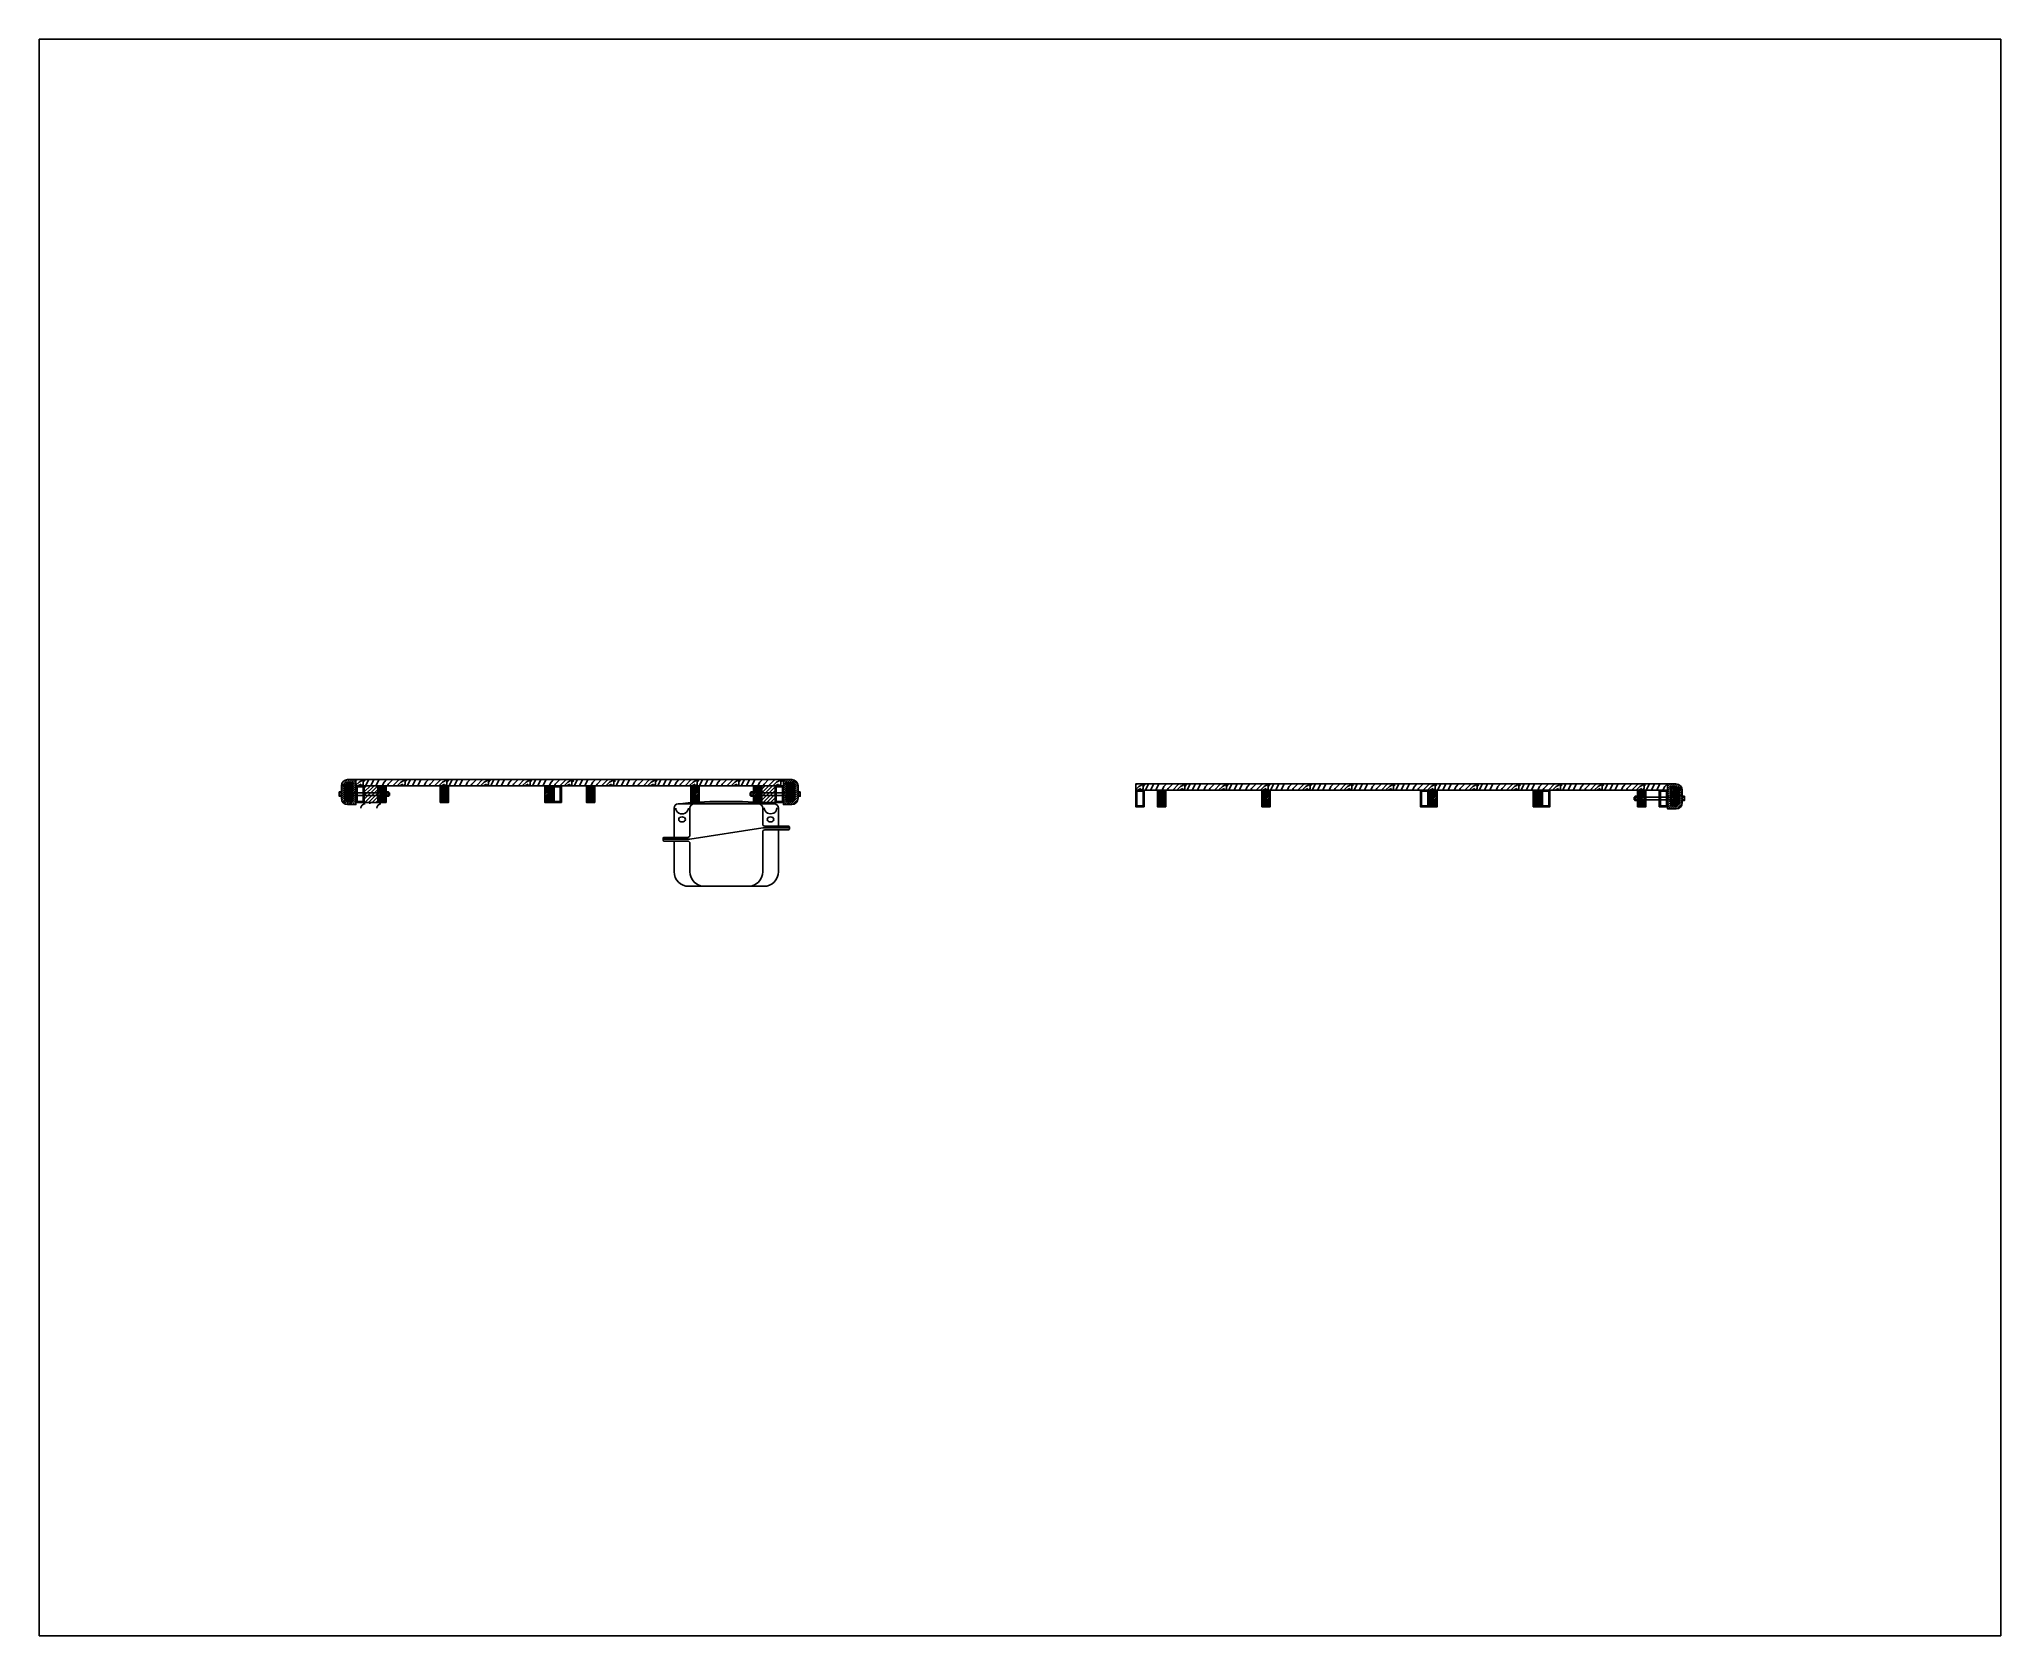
# Model space of a CAD drawing. Header units: millimetres. Extents: x -1822632 to -1305911, y 1206448 to 1536160.
# Drawn here: x -1804420 to -1795022, y 1208070 to 1215718 of the extents above; entities that cross this region are included whole.
import ezdxf

# ---------------------------------------------------------------- set-up
doc = ezdxf.new("R2010")
doc.units = ezdxf.units.MM
doc.header["$LTSCALE"] = 1000
for name, color, linetype in [('FT', 252, 'CONTINUOUS'), ('W- bollard系船栓', 4, 'CONTINUOUS'), ('木地板', 32, 'CONTINUOUS'), ('木龙骨', 25, 'CONTINUOUS'), ('螺栓', 146, 'CONTINUOUS'), ('钢架', 90, 'CONTINUOUS'), ('防撞橡胶条', 4, 'CONTINUOUS'), ('龙骨', 29, 'CONTINUOUS')]:
    doc.layers.add(name, color=color, linetype=linetype)
pattern_1 = [(135, (-2338992.484, 1244668.79), (-11.22532015, -11.22532015), []), (135, (-2339000.422, 1244668.79), (-11.22532015, -11.22532015), [])]
pattern_2 = [(0, (-2338979.32, 1244671.295), (40, 40), [2, -38]), (90, (-2338963.32, 1244685.295), (-40, 40), [4, -36]), (45, (-2338971.32, 1244681.295), (4e-15, 39.9996164), [2.828, -8.484, 2.828, -5.656, 19.8, -17]), (45, (-2338981.32, 1244669.295), (4e-15, 40), [2.8284, -5.6568, 2.8284, -45.24]), (45, (-2338967.32, 1244673.295), (4e-15, 40), [2.8284, -53.7401425]), (45, (-2338963.32, 1244671.295), (4e-15, 40), [2.8284, -53.7401425]), (45, (-2338969.32, 1244675.295), (4e-15, 40), [2.8284, -53.7401425]), (45, (-2338971.32, 1244677.295), (4e-15, 40), [5.6568, -50.9117425]), (45, (-2338961.32, 1244707.295), (4e-15, 40), [5.6568, -50.9117425]), (45, (-2338975.32, 1244679.295), (4e-15, 40), [11.3136, -45.2549425]), (45, (-2338977.32, 1244681.295), (4e-15, 40), [11.3136, -45.2549425]), (45, (-2338951.32, 1244693.295), (4e-15, 40), [11.3136, -45.2549425]), (45, (-2338979.32, 1244685.295), (4e-15, 40), [8.48528, -48.0832625]), (45, (-2338987.32, 1244691.295), (4e-15, 40), [8.48528, -48.0832625]), (45, (-2338983.32, 1244687.295), (4e-15, 40), [8.48528, -48.0832625]), (45, (-2338957.32, 1244699.295), (4e-15, 40), [14.142136, -42.4264065]), (45, (-2338961.32, 1244701.295), (4e-15, 40), [14.142136, -42.4264065]), (45, (-2338957.32, 1244691.295), (4e-15, 40), [19.7989898, -36.7695526]), (26.5650512, (-2338975.319, 1244675.295), (40, 2e-08), [4.4721356, -84.9705832]), (26.5650512, (-2338967.319, 1244687.295), (40, 2e-08), [4.4721356, -84.9705832]), (26.5650512, (-2338969.319, 1244683.295), (40, 2e-08), [4.4721356, -84.9705832]), (26.5650512, (-2338977.319, 1244671.295), (40, 2e-08), [8.944272, -80.498447]), (26.5650512, (-2338969.319, 1244689.295), (40, 2e-08), [13.4164078, -76.0263112]), (26.5650512, (-2338973.319, 1244691.295), (40, 2e-08), [17.8885438, -71.5541753]), (26.5650512, (-2338977.319, 1244693.295), (40, 2e-08), [17.8885438, -71.5541753]), (26.5650512, (-2338983.319, 1244705.295), (40, 2e-08), [17.8885438, -71.5541753]), (26.5650512, (-2338983.319, 1244701.295), (40, 2e-08), [22.36068, -67.082039]), (26.5650512, (-2338981.319, 1244697.295), (40, 2e-08), [22.36068, -67.082039]), (63.434949, (-2338967.319, 1244681.295), (2e-09, 40), [4.4721356, -84.9705832]), (63.434949, (-2338973.319, 1244677.295), (2e-09, 40), [4.4721356, -84.9705832]), (63.434949, (-2338979.319, 1244671.295), (2e-09, 40), [8.944272, -80.498447]), (63.434949, (-2338967.319, 1244677.295), (2e-09, 40), [8.944272, -80.498447]), (63.434949, (-2338983.319, 1244669.295), (2e-09, 40), [13.4164078, -76.0263112]), (63.434949, (-2338987.319, 1244669.295), (2e-09, 40), [17.8885438, -71.5541753]), (63.434949, (-2338951.319, 1244671.295), (2e-09, 40), [17.8885438, -71.5541753]), (63.434949, (-2338965.319, 1244675.295), (2e-09, 40), [17.8885438, -71.5541753]), (63.434949, (-2338957.319, 1244671.295), (2e-09, 40), [22.36068, -67.082039]), (63.434949, (-2338961.319, 1244673.295), (2e-09, 40), [22.36068, -67.082039])]
pattern_3 = [(0, (-2339108.507, 1244641.295), (40, 40), [2, -38]), (90, (-2339092.507, 1244655.295), (-40, 40), [4, -36]), (45, (-2339100.507, 1244651.295), (4e-15, 39.9996164), [2.828, -8.484, 2.828, -5.656, 19.8, -17]), (45, (-2339110.507, 1244639.295), (4e-15, 40), [2.8284, -5.6568, 2.8284, -45.24]), (45, (-2339096.507, 1244643.295), (4e-15, 40), [2.8284, -53.7401425]), (45, (-2339092.507, 1244641.295), (4e-15, 40), [2.8284, -53.7401425]), (45, (-2339098.507, 1244645.295), (4e-15, 40), [2.8284, -53.7401425]), (45, (-2339100.507, 1244647.295), (4e-15, 40), [5.6568, -50.9117425]), (45, (-2339090.507, 1244677.295), (4e-15, 40), [5.6568, -50.9117425]), (45, (-2339104.507, 1244649.295), (4e-15, 40), [11.3136, -45.2549425]), (45, (-2339106.507, 1244651.295), (4e-15, 40), [11.3136, -45.2549425]), (45, (-2339080.507, 1244663.295), (4e-15, 40), [11.3136, -45.2549425]), (45, (-2339108.507, 1244655.295), (4e-15, 40), [8.48528, -48.0832625]), (45, (-2339116.507, 1244661.295), (4e-15, 40), [8.48528, -48.0832625]), (45, (-2339112.507, 1244657.295), (4e-15, 40), [8.48528, -48.0832625]), (45, (-2339086.507, 1244669.295), (4e-15, 40), [14.142136, -42.4264065]), (45, (-2339090.507, 1244671.295), (4e-15, 40), [14.142136, -42.4264065]), (45, (-2339086.507, 1244661.295), (4e-15, 40), [19.7989898, -36.7695526]), (26.5650512, (-2339104.507, 1244645.295), (40, 2e-08), [4.4721356, -84.9705832]), (26.5650512, (-2339096.507, 1244657.295), (40, 2e-08), [4.4721356, -84.9705832]), (26.5650512, (-2339098.507, 1244653.295), (40, 2e-08), [4.4721356, -84.9705832]), (26.5650512, (-2339106.507, 1244641.295), (40, 2e-08), [8.944272, -80.498447]), (26.5650512, (-2339098.507, 1244659.295), (40, 2e-08), [13.4164078, -76.0263112]), (26.5650512, (-2339102.507, 1244661.295), (40, 2e-08), [17.8885438, -71.5541753]), (26.5650512, (-2339106.507, 1244663.295), (40, 2e-08), [17.8885438, -71.5541753]), (26.5650512, (-2339112.507, 1244675.295), (40, 2e-08), [17.8885438, -71.5541753]), (26.5650512, (-2339112.507, 1244671.295), (40, 2e-08), [22.36068, -67.082039]), (26.5650512, (-2339110.507, 1244667.295), (40, 2e-08), [22.36068, -67.082039]), (63.434949, (-2339096.507, 1244651.295), (2e-09, 40), [4.4721356, -84.9705832]), (63.434949, (-2339102.507, 1244647.295), (2e-09, 40), [4.4721356, -84.9705832]), (63.434949, (-2339108.507, 1244641.295), (2e-09, 40), [8.944272, -80.498447]), (63.434949, (-2339096.507, 1244647.295), (2e-09, 40), [8.944272, -80.498447]), (63.434949, (-2339112.507, 1244639.295), (2e-09, 40), [13.4164078, -76.0263112]), (63.434949, (-2339116.507, 1244639.295), (2e-09, 40), [17.8885438, -71.5541753]), (63.434949, (-2339080.507, 1244641.295), (2e-09, 40), [17.8885438, -71.5541753]), (63.434949, (-2339094.507, 1244645.295), (2e-09, 40), [17.8885438, -71.5541753]), (63.434949, (-2339086.507, 1244641.295), (2e-09, 40), [22.36068, -67.082039]), (63.434949, (-2339090.507, 1244643.295), (2e-09, 40), [22.36068, -67.082039])]
pattern_4 = [(45, (-2338987.319, 1244678.524), (-8.8388383, 8.8388383), [])]
pattern_5 = [(45, (-2355653.181, 1312619.378), (-5.00000013, 5.00000013), []), (135, (-2355642.05, 1312619.378), (-5.00000013, -5.00000013), [1.6, -5.471068])]
pattern_6 = [(135, (-2335256.635, 1244648.048), (-11.22532015, -11.22532015), []), (135, (-2335264.573, 1244648.048), (-11.22532015, -11.22532015), [])]
pattern_7 = [(0, (-2335243.49, 1244650.533), (40, 40), [2, -38]), (90, (-2335227.49, 1244664.533), (-40, 40), [4, -36]), (45, (-2335235.49, 1244660.533), (4e-15, 39.9996164), [2.828, -8.484, 2.828, -5.656, 19.8, -17]), (45, (-2335245.49, 1244648.533), (4e-15, 40), [2.8284, -5.6568, 2.8284, -45.24]), (45, (-2335231.49, 1244652.533), (4e-15, 40), [2.8284, -53.7401425]), (45, (-2335227.49, 1244650.533), (4e-15, 40), [2.8284, -53.7401425]), (45, (-2335233.49, 1244654.533), (4e-15, 40), [2.8284, -53.7401425]), (45, (-2335235.49, 1244656.533), (4e-15, 40), [5.6568, -50.9117425]), (45, (-2335225.49, 1244686.533), (4e-15, 40), [5.6568, -50.9117425]), (45, (-2335239.49, 1244658.533), (4e-15, 40), [11.3136, -45.2549425]), (45, (-2335241.49, 1244660.533), (4e-15, 40), [11.3136, -45.2549425]), (45, (-2335215.49, 1244672.533), (4e-15, 40), [11.3136, -45.2549425]), (45, (-2335243.49, 1244664.533), (4e-15, 40), [8.48528, -48.0832625]), (45, (-2335251.49, 1244670.533), (4e-15, 40), [8.48528, -48.0832625]), (45, (-2335247.49, 1244666.533), (4e-15, 40), [8.48528, -48.0832625]), (45, (-2335221.49, 1244678.533), (4e-15, 40), [14.142136, -42.4264065]), (45, (-2335225.49, 1244680.533), (4e-15, 40), [14.142136, -42.4264065]), (45, (-2335221.49, 1244670.533), (4e-15, 40), [19.7989898, -36.7695526]), (26.5650512, (-2335239.489, 1244654.533), (40, 2e-08), [4.4721356, -84.9705832]), (26.5650512, (-2335231.489, 1244666.533), (40, 2e-08), [4.4721356, -84.9705832]), (26.5650512, (-2335233.489, 1244662.533), (40, 2e-08), [4.4721356, -84.9705832]), (26.5650512, (-2335241.489, 1244650.533), (40, 2e-08), [8.944272, -80.498447]), (26.5650512, (-2335233.489, 1244668.533), (40, 2e-08), [13.4164078, -76.0263112]), (26.5650512, (-2335237.489, 1244670.533), (40, 2e-08), [17.8885438, -71.5541753]), (26.5650512, (-2335241.489, 1244672.533), (40, 2e-08), [17.8885438, -71.5541753]), (26.5650512, (-2335247.489, 1244684.533), (40, 2e-08), [17.8885438, -71.5541753]), (26.5650512, (-2335247.489, 1244680.533), (40, 2e-08), [22.36068, -67.082039]), (26.5650512, (-2335245.489, 1244676.533), (40, 2e-08), [22.36068, -67.082039]), (63.434949, (-2335231.489, 1244660.533), (2e-09, 40), [4.4721356, -84.9705832]), (63.434949, (-2335237.489, 1244656.533), (2e-09, 40), [4.4721356, -84.9705832]), (63.434949, (-2335243.489, 1244650.533), (2e-09, 40), [8.944272, -80.498447]), (63.434949, (-2335231.489, 1244656.533), (2e-09, 40), [8.944272, -80.498447]), (63.434949, (-2335247.489, 1244648.533), (2e-09, 40), [13.4164078, -76.0263112]), (63.434949, (-2335251.489, 1244648.533), (2e-09, 40), [17.8885438, -71.5541753]), (63.434949, (-2335215.489, 1244650.533), (2e-09, 40), [17.8885438, -71.5541753]), (63.434949, (-2335229.489, 1244654.533), (2e-09, 40), [17.8885438, -71.5541753]), (63.434949, (-2335221.489, 1244650.533), (2e-09, 40), [22.36068, -67.082039]), (63.434949, (-2335225.489, 1244652.533), (2e-09, 40), [22.36068, -67.082039])]

msp = doc.modelspace()

# ---------------------------------------------------------------- hatches: boundary and pattern name
at = {"layer": '木地板'}
h = msp.add_hatch(dxfattribs=at)
h.set_pattern_fill('木纹03', color=256, scale=100)
h.set_pattern_definition([(0, (-2338947.32, 1244679.55), (200, 200), [10, -190]), (90, (-2338867.32, 1244749.55), (-200, 200), [20, -180]), (45, (-2338907.32, 1244729.55), (2e-14, 199.998082), [14.14, -42.42, 14.14, -28.28, 99, -85]), (45, (-2338957.32, 1244669.55), (2e-14, 200), [14.142, -28.284, 14.142, -226.2]), (45, (-2338887.32, 1244689.55), (2e-14, 200), [14.142, -268.70071]), (45, (-2338867.32, 1244679.55), (2e-14, 200), [14.142, -268.70071]), (45, (-2338897.32, 1244699.55), (2e-14, 200), [14.142, -268.70071]), (45, (-2338907.32, 1244709.55), (2e-14, 200), [28.284, -254.55871]), (45, (-2338857.32, 1244859.55), (2e-14, 200), [28.284, -254.55871]), (45, (-2338927.32, 1244719.55), (2e-14, 200), [56.568, -226.27471]), (45, (-2338937.32, 1244729.55), (2e-14, 200), [56.568, -226.27471]), (45, (-2338807.32, 1244789.55), (2e-14, 200), [56.568, -226.27471]), (45, (-2338947.32, 1244749.55), (2e-14, 200), [42.4264, -240.41631]), (45, (-2338987.32, 1244779.55), (2e-14, 200), [42.4264, -240.41631]), (45, (-2338967.32, 1244759.55), (2e-14, 200), [42.4264, -240.41631]), (45, (-2338837.32, 1244819.55), (2e-14, 200), [70.71068, -212.13203]), (45, (-2338857.32, 1244829.55), (2e-14, 200), [70.71068, -212.13203]), (45, (-2338837.32, 1244779.55), (2e-14, 200), [98.99495, -183.84776]), (26.565051, (-2338927.32, 1244699.55), (200, 8e-08), [22.36068, -424.852916]), (26.565051, (-2338887.32, 1244759.55), (200, 8e-08), [22.36068, -424.852916]), (26.565051, (-2338897.32, 1244739.55), (200, 8e-08), [22.36068, -424.852916]), (26.565051, (-2338937.32, 1244679.55), (200, 8e-08), [44.72136, -402.492235]), (26.565051, (-2338897.32, 1244769.55), (200, 8e-08), [67.08204, -380.131556]), (26.565051, (-2338917.32, 1244779.55), (200, 8e-08), [89.44272, -357.77088]), (26.565051, (-2338937.32, 1244789.55), (200, 8e-08), [89.44272, -357.77088]), (26.565051, (-2338967.32, 1244849.55), (200, 8e-08), [89.44272, -357.77088]), (26.565051, (-2338967.32, 1244829.55), (200, 8e-08), [111.8034, -335.410195]), (26.565051, (-2338957.32, 1244809.55), (200, 8e-08), [111.8034, -335.410195]), (63.434949, (-2338887.32, 1244729.55), (1e-08, 200), [22.36068, -424.852916]), (63.434949, (-2338917.32, 1244709.55), (1e-08, 200), [22.36068, -424.852916]), (63.434949, (-2338947.32, 1244679.55), (1e-08, 200), [44.72136, -402.492235]), (63.434949, (-2338887.32, 1244709.55), (1e-08, 200), [44.72136, -402.492235]), (63.434949, (-2338967.32, 1244669.55), (1e-08, 200), [67.08204, -380.131556]), (63.434949, (-2338987.32, 1244669.55), (1e-08, 200), [89.44272, -357.77088]), (63.434949, (-2338807.32, 1244679.55), (1e-08, 200), [89.44272, -357.77088]), (63.434949, (-2338877.32, 1244699.55), (1e-08, 200), [89.44272, -357.77088]), (63.434949, (-2338837.32, 1244679.55), (1e-08, 200), [111.8034, -335.410195]), (63.434949, (-2338857.32, 1244689.55), (1e-08, 200), [111.8034, -335.410195])])
h.paths.add_polyline_path([(-1802902.047, 1212141.721), (-1800854.01, 1212141.721), (-1800854.01, 1212171.721), (-1802902.047, 1212171.721)])
h = msp.add_hatch(dxfattribs=at)
h.set_pattern_fill('普通砖', color=256, scale=5)
h.set_pattern_definition(pattern_4)
h.paths.add_polyline_path([(-1802798.047, 1212141.721), (-1802862.236, 1212141.721), (-1802862.236, 1212061.721), (-1802798.047, 1212061.721)])
h = msp.add_hatch(dxfattribs=at)
h.set_pattern_fill('普通砖', color=256, scale=5)
h.set_pattern_definition(pattern_4)
h.paths.add_polyline_path([(-1802797.972, 1212141.721), (-1802862.161, 1212141.721), (-1802862.161, 1212061.721), (-1802797.972, 1212061.721)])
h = msp.add_hatch(dxfattribs=at)
h.set_pattern_fill('普通砖', color=256, scale=5)
h.set_pattern_definition(pattern_4)
h.paths.add_polyline_path([(-1800958.01, 1212141.721), (-1800893.821, 1212141.721), (-1800893.821, 1212061.721), (-1800958.01, 1212061.721)])
h = msp.add_hatch(dxfattribs=at)
h.set_pattern_fill('木纹03', color=256, scale=100)
h.set_pattern_definition([(0, (-2335211.5, 1244658.8), (200, 200), [10, -190]), (90, (-2335131.5, 1244728.8), (-200, 200), [20, -180]), (45, (-2335171.51, 1244708.8), (2e-14, 199.998082), [14.14, -42.42, 14.14, -28.28, 99, -85]), (45, (-2335221.51, 1244648.8), (2e-14, 200), [14.142, -28.284, 14.142, -226.2]), (45, (-2335151.51, 1244668.8), (2e-14, 200), [14.142, -268.70071]), (45, (-2335131.51, 1244658.8), (2e-14, 200), [14.142, -268.70071]), (45, (-2335161.51, 1244678.8), (2e-14, 200), [14.142, -268.70071]), (45, (-2335171.51, 1244688.8), (2e-14, 200), [28.284, -254.55871]), (45, (-2335121.51, 1244838.8), (2e-14, 200), [28.284, -254.55871]), (45, (-2335191.51, 1244698.8), (2e-14, 200), [56.568, -226.27471]), (45, (-2335201.51, 1244708.8), (2e-14, 200), [56.568, -226.27471]), (45, (-2335071.51, 1244768.8), (2e-14, 200), [56.568, -226.27471]), (45, (-2335211.51, 1244728.8), (2e-14, 200), [42.4264, -240.41631]), (45, (-2335251.51, 1244758.8), (2e-14, 200), [42.4264, -240.41631]), (45, (-2335231.51, 1244738.8), (2e-14, 200), [42.4264, -240.41631]), (45, (-2335101.51, 1244798.8), (2e-14, 200), [70.71068, -212.13203]), (45, (-2335121.51, 1244808.8), (2e-14, 200), [70.71068, -212.13203]), (45, (-2335101.51, 1244758.8), (2e-14, 200), [98.99495, -183.84776]), (26.565051, (-2335191.51, 1244678.81), (200, 8e-08), [22.36068, -424.852916]), (26.565051, (-2335151.51, 1244738.81), (200, 8e-08), [22.36068, -424.852916]), (26.565051, (-2335161.51, 1244718.81), (200, 8e-08), [22.36068, -424.852916]), (26.565051, (-2335201.51, 1244658.81), (200, 8e-08), [44.72136, -402.492235]), (26.565051, (-2335161.51, 1244748.81), (200, 8e-08), [67.08204, -380.131556]), (26.565051, (-2335181.51, 1244758.81), (200, 8e-08), [89.44272, -357.77088]), (26.565051, (-2335201.51, 1244768.81), (200, 8e-08), [89.44272, -357.77088]), (26.565051, (-2335231.51, 1244828.81), (200, 8e-08), [89.44272, -357.77088]), (26.565051, (-2335231.51, 1244808.81), (200, 8e-08), [111.8034, -335.410195]), (26.565051, (-2335221.51, 1244788.81), (200, 8e-08), [111.8034, -335.410195]), (63.434949, (-2335151.51, 1244708.81), (1e-08, 200), [22.36068, -424.852916]), (63.434949, (-2335181.51, 1244688.81), (1e-08, 200), [22.36068, -424.852916]), (63.434949, (-2335211.51, 1244658.81), (1e-08, 200), [44.72136, -402.492235]), (63.434949, (-2335151.51, 1244688.81), (1e-08, 200), [44.72136, -402.492235]), (63.434949, (-2335231.51, 1244648.81), (1e-08, 200), [67.08204, -380.131556]), (63.434949, (-2335251.51, 1244648.81), (1e-08, 200), [89.44272, -357.77088]), (63.434949, (-2335071.51, 1244658.81), (1e-08, 200), [89.44272, -357.77088]), (63.434949, (-2335141.51, 1244678.81), (1e-08, 200), [89.44272, -357.77088]), (63.434949, (-2335101.51, 1244658.81), (1e-08, 200), [111.8034, -335.410195]), (63.434949, (-2335121.51, 1244668.81), (1e-08, 200), [111.8034, -335.410195])])
h.paths.add_polyline_path([(-1799166.236, 1212120.979), (-1796618.123, 1212120.979), (-1796618.123, 1212150.979), (-1799166.236, 1212150.979)])
at = {"layer": '钢架'}
h = msp.add_hatch(dxfattribs=at)
h.set_pattern_fill('STEEL', color=256, scale=10, angle=90)
h.set_pattern_definition(pattern_1)
h.paths.add_polyline_path([(-1802902.236, 1212141.721), (-1802862.236, 1212141.721), (-1802862.236, 1212061.721), (-1802902.236, 1212061.721)])
h.paths.add_polyline_path([(-1802897.236, 1212136.721), (-1802867.236, 1212136.721), (-1802867.236, 1212066.721), (-1802897.236, 1212066.721)], flags=16)
h = msp.add_hatch(dxfattribs=at)
h.set_pattern_fill('STEEL', color=256, scale=10, angle=90)
h.set_pattern_definition(pattern_1)
h.paths.add_polyline_path([(-1802902.047, 1212141.721), (-1802862.047, 1212141.721), (-1802862.047, 1212061.721), (-1802902.047, 1212061.721)])
h.paths.add_polyline_path([(-1802897.047, 1212136.721), (-1802867.047, 1212136.721), (-1802867.047, 1212066.721), (-1802897.047, 1212066.721)], flags=16)
h = msp.add_hatch(dxfattribs=at)
h.set_pattern_fill('STEEL', color=256, scale=10, angle=90)
h.set_pattern_definition([(135, (-2338048.522, 1244666.79), (-11.22532015, -11.22532015), []), (135, (-2338056.46, 1244666.79), (-11.22532015, -11.22532015), [])])
h.paths.add_polyline_path([(-1801958.085, 1212141.721), (-1801918.085, 1212141.721), (-1801918.085, 1212061.721), (-1801958.085, 1212061.721)])
h.paths.add_polyline_path([(-1801953.085, 1212136.721), (-1801923.085, 1212136.721), (-1801923.085, 1212066.721), (-1801953.085, 1212066.721)], flags=16)
h = msp.add_hatch(dxfattribs=at)
h.set_pattern_fill('STEEL', color=256, scale=10, angle=90)
h.set_pattern_definition(pattern_1)
h.paths.add_polyline_path([(-1800853.821, 1212141.721), (-1800893.821, 1212141.721), (-1800893.821, 1212061.721), (-1800853.821, 1212061.721)])
h.paths.add_polyline_path([(-1800858.821, 1212136.721), (-1800888.821, 1212136.721), (-1800888.821, 1212066.721), (-1800858.821, 1212066.721)], flags=16)
h = msp.add_hatch(dxfattribs=at)
h.set_pattern_fill('STEEL', color=256, scale=10, angle=90)
h.set_pattern_definition(pattern_6)
h.paths.add_polyline_path([(-1799166.198, 1212120.979), (-1799126.198, 1212120.979), (-1799126.198, 1212040.979), (-1799166.198, 1212040.979)])
h.paths.add_polyline_path([(-1799161.198, 1212115.979), (-1799131.198, 1212115.979), (-1799131.198, 1212045.979), (-1799161.198, 1212045.979)], flags=16)
h = msp.add_hatch(dxfattribs=at)
h.set_pattern_fill('STEEL', color=256, scale=10, angle=90)
h.set_pattern_definition([(135, (-2333392.541, 1244648.048), (-11.22532015, -11.22532015), []), (135, (-2333400.478, 1244648.048), (-11.22532015, -11.22532015), [])])
h.paths.add_polyline_path([(-1797762.18, 1212120.979), (-1797802.18, 1212120.979), (-1797802.18, 1212040.979), (-1797762.18, 1212040.979)])
h.paths.add_polyline_path([(-1797767.18, 1212115.979), (-1797797.18, 1212115.979), (-1797797.18, 1212045.979), (-1797767.18, 1212045.979)], flags=16)
h = msp.add_hatch(dxfattribs=at)
h.set_pattern_fill('STEEL', color=256, scale=10, angle=90)
h.set_pattern_definition([(135, (-2333312.616, 1244648.048), (-11.22532015, -11.22532015), []), (135, (-2333320.554, 1244648.048), (-11.22532015, -11.22532015), [])])
h.paths.add_polyline_path([(-1797222.18, 1212120.979), (-1797182.18, 1212120.979), (-1797182.18, 1212040.979), (-1797222.18, 1212040.979)])
h.paths.add_polyline_path([(-1797217.18, 1212115.979), (-1797187.18, 1212115.979), (-1797187.18, 1212045.979), (-1797217.18, 1212045.979)], flags=16)
h = msp.add_hatch(dxfattribs=at)
h.set_pattern_fill('STEEL', color=256, scale=10, angle=90)
h.set_pattern_definition(pattern_6)
h.paths.add_polyline_path([(-1796618.123, 1212120.979), (-1796658.123, 1212120.979), (-1796658.123, 1212040.979), (-1796618.123, 1212040.979)])
h.paths.add_polyline_path([(-1796623.123, 1212115.979), (-1796653.123, 1212115.979), (-1796653.123, 1212045.979), (-1796623.123, 1212045.979)], flags=16)
h = msp.add_hatch(dxfattribs=at)
h.set_pattern_fill('STEEL', color=256, scale=10, angle=90)
h.set_pattern_definition([(135, (-2334756.597, 1244648.048), (-11.22532015, -11.22532015), []), (135, (-2334764.535, 1244648.048), (-11.22532015, -11.22532015), [])])
h.paths.add_polyline_path([(-1796617.934, 1212120.979), (-1796657.934, 1212120.979), (-1796657.934, 1212040.979), (-1796617.934, 1212040.979)])
h.paths.add_polyline_path([(-1796622.934, 1212115.979), (-1796652.934, 1212115.979), (-1796652.934, 1212045.979), (-1796622.934, 1212045.979)], flags=16)
at = {"layer": '防撞橡胶条'}
h = msp.add_hatch(dxfattribs=at)
h.set_pattern_fill('橡胶', color=256, scale=2)
h.set_pattern_definition(pattern_5)
edge = h.paths.add_edge_path()
edge.add_line((-1802902.047, 1212171.721), (-1802942.047, 1212171.721))
edge.add_arc((-1802942.047, 1212141.721), 30, 90, 180)
edge.add_line((-1802972.047, 1212141.721), (-1802972.047, 1212081.721))
edge.add_arc((-1802942.047, 1212081.721), 30, 180, 270)
edge.add_line((-1802942.047, 1212051.721), (-1802902.047, 1212051.721))
edge.add_line((-1802902.047, 1212051.721), (-1802902.047, 1212171.721))
edge = h.paths.add_edge_path(flags=16)
edge.add_line((-1802917.047, 1212156.721), (-1802942.047, 1212156.721))
edge.add_arc((-1802942.047, 1212141.721), 15, 90, 180)
edge.add_line((-1802957.047, 1212141.721), (-1802957.047, 1212081.721))
edge.add_arc((-1802942.047, 1212081.721), 15, 180, 270)
edge.add_line((-1802942.047, 1212066.721), (-1802917.047, 1212066.721))
edge.add_line((-1802917.047, 1212066.721), (-1802917.047, 1212156.721))
h = msp.add_hatch(dxfattribs=at)
h.set_pattern_fill('橡胶', color=256, scale=2)
h.set_pattern_definition(pattern_5)
edge = h.paths.add_edge_path()
edge.add_line((-1800854.01, 1212171.721), (-1800814.01, 1212171.721))
edge.add_arc((-1800814.01, 1212141.721), 30, 0, 90, ccw=False)
edge.add_line((-1800784.01, 1212141.721), (-1800784.01, 1212081.721))
edge.add_arc((-1800814.01, 1212081.721), 30, -90, 0, ccw=False)
edge.add_line((-1800814.01, 1212051.721), (-1800854.01, 1212051.721))
edge.add_line((-1800854.01, 1212051.721), (-1800854.01, 1212171.721))
edge = h.paths.add_edge_path(flags=16)
edge.add_line((-1800839.01, 1212156.721), (-1800814.01, 1212156.721))
edge.add_arc((-1800814.01, 1212141.721), 15, 0, 90, ccw=False)
edge.add_line((-1800799.01, 1212141.721), (-1800799.01, 1212081.721))
edge.add_arc((-1800814.01, 1212081.721), 15, -90, 0, ccw=False)
edge.add_line((-1800814.01, 1212066.721), (-1800839.01, 1212066.721))
edge.add_line((-1800839.01, 1212066.721), (-1800839.01, 1212156.721))
h = msp.add_hatch(dxfattribs=at)
h.set_pattern_fill('橡胶', color=256, scale=2)
h.set_pattern_definition([(45, (-2351417.2945, 1312598.6355), (-5.00000013, 5.00000013), []), (135, (-2351406.163, 1312598.6355), (-5.00000013, -5.00000013), [1.6, -5.471068])])
edge = h.paths.add_edge_path()
edge.add_line((-1796618.123, 1212150.979), (-1796578.123, 1212150.979))
edge.add_arc((-1796578.123, 1212120.979), 30, 0, 90, ccw=False)
edge.add_line((-1796548.123, 1212120.979), (-1796548.123, 1212060.979))
edge.add_arc((-1796578.123, 1212060.979), 30, -90, 0, ccw=False)
edge.add_line((-1796578.123, 1212030.979), (-1796618.123, 1212030.979))
edge.add_line((-1796618.123, 1212030.979), (-1796618.123, 1212150.979))
edge = h.paths.add_edge_path(flags=16)
edge.add_line((-1796603.123, 1212135.979), (-1796578.123, 1212135.979))
edge.add_arc((-1796578.123, 1212120.979), 15, 0, 90, ccw=False)
edge.add_line((-1796563.123, 1212120.979), (-1796563.123, 1212060.979))
edge.add_arc((-1796578.123, 1212060.979), 15, -90, 0, ccw=False)
edge.add_line((-1796578.123, 1212045.979), (-1796603.123, 1212045.979))
edge.add_line((-1796603.123, 1212045.979), (-1796603.123, 1212135.979))
at = {"layer": '龙骨'}
h = msp.add_hatch(dxfattribs=at)
h.set_pattern_fill('木纹03', color=256, scale=20)
h.set_pattern_definition(pattern_3)
h.paths.add_polyline_path([(-1802952.047, 1212151.721), (-1802917.047, 1212151.721), (-1802917.047, 1212071.721), (-1802952.047, 1212071.721)])
h = msp.add_hatch(dxfattribs=at)
h.set_pattern_fill('木纹03', color=256, scale=20)
h.set_pattern_definition(pattern_2)
h.paths.add_polyline_path([(-1802798.236, 1212141.721), (-1802758.236, 1212141.721), (-1802758.236, 1212061.721), (-1802798.236, 1212061.721)])
h = msp.add_hatch(dxfattribs=at)
h.set_pattern_fill('木纹03', color=256, scale=20)
h.set_pattern_definition(pattern_2)
h.paths.add_polyline_path([(-1802798.047, 1212141.721), (-1802758.047, 1212141.721), (-1802758.047, 1212061.721), (-1802798.047, 1212061.721)])
h = msp.add_hatch(dxfattribs=at)
h.set_pattern_fill('木纹03', color=256, scale=20)
h.set_pattern_definition(pattern_2)
h.paths.add_polyline_path([(-1802798.047, 1212141.721), (-1802758.047, 1212141.721), (-1802758.047, 1212061.721), (-1802798.047, 1212061.721)])
h = msp.add_hatch(dxfattribs=at)
h.set_pattern_fill('木纹03', color=256, scale=20)
h.set_pattern_definition(pattern_2)
h.paths.add_polyline_path([(-1802458.047, 1212141.721), (-1802498.047, 1212141.721), (-1802498.047, 1212061.721), (-1802458.047, 1212061.721)])
h = msp.add_hatch(dxfattribs=at)
h.set_pattern_fill('木纹03', color=256, scale=20)
h.set_pattern_definition(pattern_2)
h.paths.add_polyline_path([(-1801958.085, 1212141.721), (-1801998.085, 1212141.721), (-1801998.085, 1212061.721), (-1801958.085, 1212061.721)])
h = msp.add_hatch(dxfattribs=at)
h.set_pattern_fill('木纹03', color=256, scale=20)
h.set_pattern_definition(pattern_2)
h.paths.add_polyline_path([(-1801797.972, 1212141.721), (-1801757.972, 1212141.721), (-1801757.972, 1212061.721), (-1801797.972, 1212061.721)])
h = msp.add_hatch(dxfattribs=at)
h.set_pattern_fill('木纹03', color=256, scale=20)
h.set_pattern_definition(pattern_2)
h.paths.add_polyline_path([(-1801298.01, 1212141.721), (-1801258.01, 1212141.721), (-1801258.01, 1212061.721), (-1801298.01, 1212061.721)])
h = msp.add_hatch(dxfattribs=at)
h.set_pattern_fill('木纹03', color=256, scale=20)
h.set_pattern_definition(pattern_2)
h.paths.add_polyline_path([(-1800958.01, 1212141.721), (-1800998.01, 1212141.721), (-1800998.01, 1212061.721), (-1800958.01, 1212061.721)])
h = msp.add_hatch(dxfattribs=at)
h.set_pattern_fill('木纹03', color=256, scale=20)
h.set_pattern_definition(pattern_2)
h.paths.add_polyline_path([(-1800957.821, 1212141.721), (-1800997.821, 1212141.721), (-1800997.821, 1212061.721), (-1800957.821, 1212061.721)])
h = msp.add_hatch(dxfattribs=at)
h.set_pattern_fill('木纹03', color=256, scale=20)
h.set_pattern_definition(pattern_3)
h.paths.add_polyline_path([(-1800804.01, 1212151.721), (-1800839.01, 1212151.721), (-1800839.01, 1212071.721), (-1800804.01, 1212071.721)])
h = msp.add_hatch(dxfattribs=at)
h.set_pattern_fill('木纹03', color=256, scale=20)
h.set_pattern_definition(pattern_7)
h.paths.add_polyline_path([(-1799062.217, 1212120.96), (-1799022.217, 1212120.96), (-1799022.217, 1212040.96), (-1799062.217, 1212040.96)])
h = msp.add_hatch(dxfattribs=at)
h.set_pattern_fill('木纹03', color=256, scale=20)
h.set_pattern_definition(pattern_7)
h.paths.add_polyline_path([(-1798562.18, 1212120.96), (-1798522.18, 1212120.96), (-1798522.18, 1212040.96), (-1798562.18, 1212040.96)])
h = msp.add_hatch(dxfattribs=at)
h.set_pattern_fill('木纹03', color=256, scale=20)
h.set_pattern_definition(pattern_7)
h.paths.add_polyline_path([(-1797722.18, 1212120.96), (-1797762.18, 1212120.96), (-1797762.18, 1212040.96), (-1797722.18, 1212040.96)])
h = msp.add_hatch(dxfattribs=at)
h.set_pattern_fill('木纹03', color=256, scale=20)
h.set_pattern_definition(pattern_7)
h.paths.add_polyline_path([(-1797222.18, 1212120.96), (-1797262.18, 1212120.96), (-1797262.18, 1212040.96), (-1797222.18, 1212040.96)])
h = msp.add_hatch(dxfattribs=at)
h.set_pattern_fill('木纹03', color=256, scale=20)
h.set_pattern_definition(pattern_7)
h.paths.add_polyline_path([(-1796722.066, 1212120.96), (-1796762.066, 1212120.96), (-1796762.066, 1212040.96), (-1796722.066, 1212040.96)])
h = msp.add_hatch(dxfattribs=at)
h.set_pattern_fill('木纹03', color=256, scale=20)
h.set_pattern_definition([(0, (-2334872.62, 1244620.552), (40, 40), [2, -38]), (90, (-2334856.62, 1244634.552), (-40, 40), [4, -36]), (45, (-2334864.62, 1244630.552), (4e-15, 39.9996164), [2.828, -8.484, 2.828, -5.656, 19.8, -17]), (45, (-2334874.62, 1244618.552), (4e-15, 40), [2.8284, -5.6568, 2.8284, -45.24]), (45, (-2334860.62, 1244622.552), (4e-15, 40), [2.8284, -53.7401425]), (45, (-2334856.62, 1244620.552), (4e-15, 40), [2.8284, -53.7401425]), (45, (-2334862.62, 1244624.552), (4e-15, 40), [2.8284, -53.7401425]), (45, (-2334864.62, 1244626.552), (4e-15, 40), [5.6568, -50.9117425]), (45, (-2334854.62, 1244656.552), (4e-15, 40), [5.6568, -50.9117425]), (45, (-2334868.62, 1244628.552), (4e-15, 40), [11.3136, -45.2549425]), (45, (-2334870.62, 1244630.552), (4e-15, 40), [11.3136, -45.2549425]), (45, (-2334844.62, 1244642.552), (4e-15, 40), [11.3136, -45.2549425]), (45, (-2334872.62, 1244634.552), (4e-15, 40), [8.48528, -48.0832625]), (45, (-2334880.62, 1244640.552), (4e-15, 40), [8.48528, -48.0832625]), (45, (-2334876.62, 1244636.552), (4e-15, 40), [8.48528, -48.0832625]), (45, (-2334850.62, 1244648.552), (4e-15, 40), [14.142136, -42.4264065]), (45, (-2334854.62, 1244650.552), (4e-15, 40), [14.142136, -42.4264065]), (45, (-2334850.62, 1244640.552), (4e-15, 40), [19.7989898, -36.7695526]), (26.5650512, (-2334868.62, 1244624.552), (40, 2e-08), [4.4721356, -84.9705832]), (26.5650512, (-2334860.62, 1244636.552), (40, 2e-08), [4.4721356, -84.9705832]), (26.5650512, (-2334862.62, 1244632.552), (40, 2e-08), [4.4721356, -84.9705832]), (26.5650512, (-2334870.62, 1244620.552), (40, 2e-08), [8.944272, -80.498447]), (26.5650512, (-2334862.62, 1244638.552), (40, 2e-08), [13.4164078, -76.0263112]), (26.5650512, (-2334866.62, 1244640.552), (40, 2e-08), [17.8885438, -71.5541753]), (26.5650512, (-2334870.62, 1244642.552), (40, 2e-08), [17.8885438, -71.5541753]), (26.5650512, (-2334876.62, 1244654.552), (40, 2e-08), [17.8885438, -71.5541753]), (26.5650512, (-2334876.62, 1244650.552), (40, 2e-08), [22.36068, -67.082039]), (26.5650512, (-2334874.62, 1244646.552), (40, 2e-08), [22.36068, -67.082039]), (63.434949, (-2334860.62, 1244630.552), (2e-09, 40), [4.4721356, -84.9705832]), (63.434949, (-2334866.62, 1244626.552), (2e-09, 40), [4.4721356, -84.9705832]), (63.434949, (-2334872.62, 1244620.552), (2e-09, 40), [8.944272, -80.498447]), (63.434949, (-2334860.62, 1244626.552), (2e-09, 40), [8.944272, -80.498447]), (63.434949, (-2334876.62, 1244618.552), (2e-09, 40), [13.4164078, -76.0263112]), (63.434949, (-2334880.62, 1244618.552), (2e-09, 40), [17.8885438, -71.5541753]), (63.434949, (-2334844.62, 1244620.552), (2e-09, 40), [17.8885438, -71.5541753]), (63.434949, (-2334858.62, 1244624.552), (2e-09, 40), [17.8885438, -71.5541753]), (63.434949, (-2334850.62, 1244620.552), (2e-09, 40), [22.36068, -67.082039]), (63.434949, (-2334854.62, 1244622.552), (2e-09, 40), [22.36068, -67.082039])])
h.paths.add_polyline_path([(-1796568.123, 1212130.979), (-1796603.123, 1212130.979), (-1796603.123, 1212050.979), (-1796568.123, 1212050.979)])

# ---------------------------------------------------------------- linework, layer by layer
at = {"layer": 'FT', "color": 121}
for p, q in [((-1802836.304, 1212057.141), (-1802836.304, 1212055.141)), ((-1801377.953, 1211894.641), (-1801377.953, 1212035.141)), ((-1801357.953, 1212055.141), (-1800897.953, 1212055.141)), ((-1801336.453, 1212057.141), (-1801336.453, 1212055.141)), ((-1801336.453, 1212057.141), (-1800919.753, 1212057.141)), ((-1801302.217, 1211904.641), (-1801302.217, 1212035.141)), ((-1800953.689, 1211958.641), (-1800953.689, 1212035.141)), ((-1800919.753, 1212057.141), (-1800919.753, 1212055.141)), ((-1800877.953, 1212035.141), (-1800877.953, 1211948.641)), ((-1800953.689, 1211939.641), (-1801302.217, 1211885.641)), ((-1800953.689, 1211939.641), (-1800825.878, 1211939.641)), ((-1800953.689, 1211920.641), (-1800953.689, 1211730.141)), ((-1800943.689, 1211948.641), (-1800829.878, 1211948.641)), ((-1800943.689, 1211930.641), (-1800829.878, 1211930.641)), ((-1800877.953, 1211930.641), (-1800877.953, 1211730.141)), ((-1801377.953, 1211730.141), (-1801377.953, 1211876.641)), ((-1801302.217, 1211866.641), (-1801302.217, 1211730.141)), ((-1801307.953, 1211660.141), (-1800947.953, 1211660.141))]:
    msp.add_line(p, q, dxfattribs=at)
at = {"layer": 'FT', "ltscale": 0.5}
msp.add_line((-1801429.99, 1211890.641), (-1801429.99, 1211880.641), dxfattribs=at)
at = {"layer": 'FT'}
for p, q in [((-1801425.99, 1211894.641), (-1801312.217, 1211894.641)), ((-1801429.99, 1211885.641), (-1801302.217, 1211885.641)), ((-1801425.99, 1211876.641), (-1801312.217, 1211876.641))]:
    msp.add_line(p, q, dxfattribs=at)
at = {"layer": 'FT', "color": 121, "ltscale": 0.5}
msp.add_line((-1800825.878, 1211944.641), (-1800825.878, 1211934.641), dxfattribs=at)
at = {"layer": 'FT', "color": 121}
for centre, radius, start, end in [((-1802858.104, 1212035.141), 20, 90, 180), ((-1802782.368, 1212035.141), 20, 90, 180), ((-1801357.953, 1212035.141), 20, 90, 180), ((-1801128.103, 1209891.656), 2175.485, 84.5042598, 95.4957402), ((-1801282.217, 1212035.141), 20, 90, 180), ((-1800973.689, 1212035.141), 20, 0, 90), ((-1800897.953, 1212035.141), 20, 0, 90), ((-1801312.217, 1211904.641), 10, 270, 0), ((-1800943.689, 1211958.641), 10, 180, 270), ((-1800943.689, 1211920.641), 10, 90, 180), ((-1800829.878, 1211934.641), 4, 270, 0), ((-1801312.217, 1211866.641), 10, 0, 90), ((-1801307.953, 1211730.141), 70, 180, 270), ((-1801232.217, 1211730.141), 70, 180, 270), ((-1801023.689, 1211730.141), 70, 270, 0), ((-1800947.953, 1211730.141), 70, 270, 0)]:
    msp.add_arc(centre, radius, start, end, dxfattribs=at)
at = {"layer": 'FT', "ltscale": 0.5}
msp.add_arc((-1801425.99, 1211890.641), 4, 90, 180, dxfattribs=at)
at = {"layer": 'FT', "color": 121, "ltscale": 0.5}
msp.add_arc((-1800829.878, 1211944.641), 4, 0, 90, dxfattribs=at)
at = {"layer": 'FT'}
msp.add_arc((-1801425.99, 1211880.641), 4, 180, 270, dxfattribs=at)
at = {"layer": 'FT', "color": 121, "extrusion": (0, 0, -1)}
msp.add_ellipse((-1801340.085, 1212035.141), major_axis=(-30.375, 0), ratio=0.92180925, start_param=3.14159265, end_param=6.28318531, dxfattribs=at)
at = {"layer": 'FT', "color": 121}
msp.add_ellipse((-1801340.085, 1211980.641), major_axis=(-16, 0), ratio=0.75, dxfattribs=at)
msp.add_ellipse((-1800916.061, 1212035.539), major_axis=(30.375, 0.057), ratio=0.92180925, start_param=3.14159265, end_param=6.28318531, dxfattribs=at)
at = {"layer": 'FT', "color": 121, "extrusion": (0, 0, -1)}
msp.add_ellipse((-1800915.821, 1211980.641), major_axis=(16, 0), ratio=0.75, dxfattribs=at)
at = {"layer": 'W- bollard系船栓'}
msp.add_lwpolyline([(-1804419.544, 1215717.812), (-1795022.159, 1215717.812), (-1795022.159, 1208070.191), (-1804419.544, 1208070.191)], close=True, dxfattribs=at)
at = {"layer": '木地板'}
for points in [[(-1802902.047, 1212141.721), (-1800854.01, 1212141.721), (-1800854.01, 1212171.721), (-1802902.047, 1212171.721)], [(-1802798.047, 1212141.721), (-1802862.236, 1212141.721), (-1802862.236, 1212061.721), (-1802798.047, 1212061.721)], [(-1802797.972, 1212141.721), (-1802862.161, 1212141.721), (-1802862.161, 1212061.721), (-1802797.972, 1212061.721)], [(-1800958.01, 1212141.721), (-1800893.821, 1212141.721), (-1800893.821, 1212061.721), (-1800958.01, 1212061.721)], [(-1799166.236, 1212120.979), (-1796618.123, 1212120.979), (-1796618.123, 1212150.979), (-1799166.236, 1212150.979)]]:
    msp.add_lwpolyline(points, close=True, dxfattribs=at)
at = {"layer": '木龙骨', "color": 156}
for points in [[(-1802982.047, 1212112.221), (-1802982.047, 1212091.221), (-1802972.047, 1212091.221), (-1802972.047, 1212112.221)], [(-1802982.047, 1212107.221), (-1802982.047, 1212096.221), (-1802972.047, 1212096.221), (-1802972.047, 1212107.221)], [(-1800774.01, 1212112.221), (-1800774.01, 1212091.221), (-1800784.01, 1212091.221), (-1800784.01, 1212112.221)], [(-1800774.01, 1212107.221), (-1800774.01, 1212096.221), (-1800784.01, 1212096.221), (-1800784.01, 1212107.221)], [(-1796538.123, 1212091.479), (-1796538.123, 1212070.479), (-1796548.123, 1212070.479), (-1796548.123, 1212091.479)], [(-1796538.123, 1212086.479), (-1796538.123, 1212075.479), (-1796548.123, 1212075.479), (-1796548.123, 1212086.479)]]:
    msp.add_lwpolyline(points, close=True, dxfattribs=at)
at = {"layer": '螺栓', "color": 156}
for points in [[(-1802952.236, 1212107.721), (-1802742.123, 1212107.721), (-1802742.123, 1212095.721), (-1802952.236, 1212095.721)], [(-1800803.821, 1212107.721), (-1801013.934, 1212107.721), (-1801013.934, 1212095.721), (-1800803.821, 1212095.721)], [(-1796567.934, 1212086.979), (-1796778.048, 1212086.979), (-1796778.048, 1212074.979), (-1796567.934, 1212074.979)]]:
    msp.add_lwpolyline(points, dxfattribs=at)
for points in [[(-1802758.236, 1212110.721), (-1802758.236, 1212092.721), (-1802756.236, 1212092.721), (-1802756.236, 1212110.721)], [(-1802758.047, 1212110.721), (-1802758.047, 1212092.721), (-1802756.047, 1212092.721), (-1802756.047, 1212110.721)], [(-1802756.236, 1212112.221), (-1802756.236, 1212091.221), (-1802746.236, 1212091.221), (-1802746.236, 1212112.221)], [(-1802756.236, 1212107.221), (-1802756.236, 1212096.221), (-1802746.236, 1212096.221), (-1802746.236, 1212107.221)], [(-1802756.047, 1212112.221), (-1802756.047, 1212091.221), (-1802746.047, 1212091.221), (-1802746.047, 1212112.221)], [(-1802756.047, 1212107.221), (-1802756.047, 1212096.221), (-1802746.047, 1212096.221), (-1802746.047, 1212107.221)], [(-1800999.821, 1212112.221), (-1800999.821, 1212091.221), (-1801009.821, 1212091.221), (-1801009.821, 1212112.221)], [(-1800999.821, 1212107.221), (-1800999.821, 1212096.221), (-1801009.821, 1212096.221), (-1801009.821, 1212107.221)], [(-1800997.821, 1212110.721), (-1800997.821, 1212092.721), (-1800999.821, 1212092.721), (-1800999.821, 1212110.721)], [(-1796763.934, 1212091.479), (-1796763.934, 1212070.479), (-1796773.934, 1212070.479), (-1796773.934, 1212091.479)], [(-1796763.934, 1212086.479), (-1796763.934, 1212075.479), (-1796773.934, 1212075.479), (-1796773.934, 1212086.479)], [(-1796761.934, 1212089.979), (-1796761.934, 1212071.979), (-1796763.934, 1212071.979), (-1796763.934, 1212089.979)]]:
    msp.add_lwpolyline(points, close=True, dxfattribs=at)
at = {"layer": '钢架'}
for points in [[(-1802902.236, 1212141.721), (-1802862.236, 1212141.721), (-1802862.236, 1212061.721), (-1802902.236, 1212061.721)], [(-1802902.047, 1212141.721), (-1802862.047, 1212141.721), (-1802862.047, 1212061.721), (-1802902.047, 1212061.721)], [(-1802897.236, 1212136.721), (-1802867.236, 1212136.721), (-1802867.236, 1212066.721), (-1802897.236, 1212066.721)], [(-1802897.047, 1212136.721), (-1802867.047, 1212136.721), (-1802867.047, 1212066.721), (-1802897.047, 1212066.721)], [(-1801958.085, 1212141.721), (-1801918.085, 1212141.721), (-1801918.085, 1212061.721), (-1801958.085, 1212061.721)], [(-1801953.085, 1212136.721), (-1801923.085, 1212136.721), (-1801923.085, 1212066.721), (-1801953.085, 1212066.721)], [(-1800853.821, 1212141.721), (-1800893.821, 1212141.721), (-1800893.821, 1212061.721), (-1800853.821, 1212061.721)], [(-1800858.821, 1212136.721), (-1800888.821, 1212136.721), (-1800888.821, 1212066.721), (-1800858.821, 1212066.721)], [(-1799166.198, 1212120.979), (-1799126.198, 1212120.979), (-1799126.198, 1212040.979), (-1799166.198, 1212040.979)], [(-1799161.198, 1212115.979), (-1799131.198, 1212115.979), (-1799131.198, 1212045.979), (-1799161.198, 1212045.979)], [(-1797762.18, 1212120.979), (-1797802.18, 1212120.979), (-1797802.18, 1212040.979), (-1797762.18, 1212040.979)], [(-1797767.18, 1212115.979), (-1797797.18, 1212115.979), (-1797797.18, 1212045.979), (-1797767.18, 1212045.979)], [(-1797222.18, 1212120.979), (-1797182.18, 1212120.979), (-1797182.18, 1212040.979), (-1797222.18, 1212040.979)], [(-1797217.18, 1212115.979), (-1797187.18, 1212115.979), (-1797187.18, 1212045.979), (-1797217.18, 1212045.979)], [(-1796618.123, 1212120.979), (-1796658.123, 1212120.979), (-1796658.123, 1212040.979), (-1796618.123, 1212040.979)], [(-1796617.934, 1212120.979), (-1796657.934, 1212120.979), (-1796657.934, 1212040.979), (-1796617.934, 1212040.979)], [(-1796623.123, 1212115.979), (-1796653.123, 1212115.979), (-1796653.123, 1212045.979), (-1796623.123, 1212045.979)], [(-1796622.934, 1212115.979), (-1796652.934, 1212115.979), (-1796652.934, 1212045.979), (-1796622.934, 1212045.979)]]:
    msp.add_lwpolyline(points, close=True, dxfattribs=at)
at = {"layer": '防撞橡胶条'}
for points in [[(-1802902.047, 1212171.721), (-1802942.047, 1212171.721, 0.41421356), (-1802972.047, 1212141.721), (-1802972.047, 1212081.721, 0.41421356), (-1802942.047, 1212051.721), (-1802902.047, 1212051.721)], [(-1800854.01, 1212171.721), (-1800814.01, 1212171.721, -0.41421356), (-1800784.01, 1212141.721), (-1800784.01, 1212081.721, -0.41421356), (-1800814.01, 1212051.721), (-1800854.01, 1212051.721)], [(-1802917.047, 1212156.721), (-1802942.047, 1212156.721, 0.41421356), (-1802957.047, 1212141.721), (-1802957.047, 1212081.721, 0.41421356), (-1802942.047, 1212066.721), (-1802917.047, 1212066.721)], [(-1800839.01, 1212156.721), (-1800814.01, 1212156.721, -0.41421356), (-1800799.01, 1212141.721), (-1800799.01, 1212081.721, -0.41421356), (-1800814.01, 1212066.721), (-1800839.01, 1212066.721)], [(-1796618.123, 1212150.979), (-1796578.123, 1212150.979, -0.41421356), (-1796548.123, 1212120.979), (-1796548.123, 1212060.979, -0.41421356), (-1796578.123, 1212030.979), (-1796618.123, 1212030.979)], [(-1796603.123, 1212135.979), (-1796578.123, 1212135.979, -0.41421356), (-1796563.123, 1212120.979), (-1796563.123, 1212060.979, -0.41421356), (-1796578.123, 1212045.979), (-1796603.123, 1212045.979)]]:
    msp.add_lwpolyline(points, format="xyb", close=True, dxfattribs=at)
at = {"layer": '龙骨'}
for points in [[(-1802952.047, 1212151.721), (-1802917.047, 1212151.721), (-1802917.047, 1212071.721), (-1802952.047, 1212071.721)], [(-1802798.047, 1212141.721), (-1802758.047, 1212141.721), (-1802758.047, 1212061.721), (-1802798.047, 1212061.721)], [(-1802798.047, 1212141.721), (-1802758.047, 1212141.721), (-1802758.047, 1212061.721), (-1802798.047, 1212061.721)], [(-1802458.047, 1212141.721), (-1802498.047, 1212141.721), (-1802498.047, 1212061.721), (-1802458.047, 1212061.721)], [(-1801958.085, 1212141.721), (-1801998.085, 1212141.721), (-1801998.085, 1212061.721), (-1801958.085, 1212061.721)], [(-1801797.972, 1212141.721), (-1801757.972, 1212141.721), (-1801757.972, 1212061.721), (-1801797.972, 1212061.721)], [(-1801298.01, 1212141.721), (-1801258.01, 1212141.721), (-1801258.01, 1212061.721), (-1801298.01, 1212061.721)], [(-1800958.01, 1212141.721), (-1800998.01, 1212141.721), (-1800998.01, 1212061.721), (-1800958.01, 1212061.721)], [(-1800804.01, 1212151.721), (-1800839.01, 1212151.721), (-1800839.01, 1212071.721), (-1800804.01, 1212071.721)], [(-1799062.217, 1212120.96), (-1799022.217, 1212120.96), (-1799022.217, 1212040.96), (-1799062.217, 1212040.96)], [(-1798562.18, 1212120.96), (-1798522.18, 1212120.96), (-1798522.18, 1212040.96), (-1798562.18, 1212040.96)], [(-1797722.18, 1212120.96), (-1797762.18, 1212120.96), (-1797762.18, 1212040.96), (-1797722.18, 1212040.96)], [(-1797222.18, 1212120.96), (-1797262.18, 1212120.96), (-1797262.18, 1212040.96), (-1797222.18, 1212040.96)], [(-1796722.066, 1212120.96), (-1796762.066, 1212120.96), (-1796762.066, 1212040.96), (-1796722.066, 1212040.96)], [(-1796568.123, 1212130.979), (-1796603.123, 1212130.979), (-1796603.123, 1212050.979), (-1796568.123, 1212050.979)]]:
    msp.add_lwpolyline(points, close=True, dxfattribs=at)

doc.saveas('drawing.dxf')
